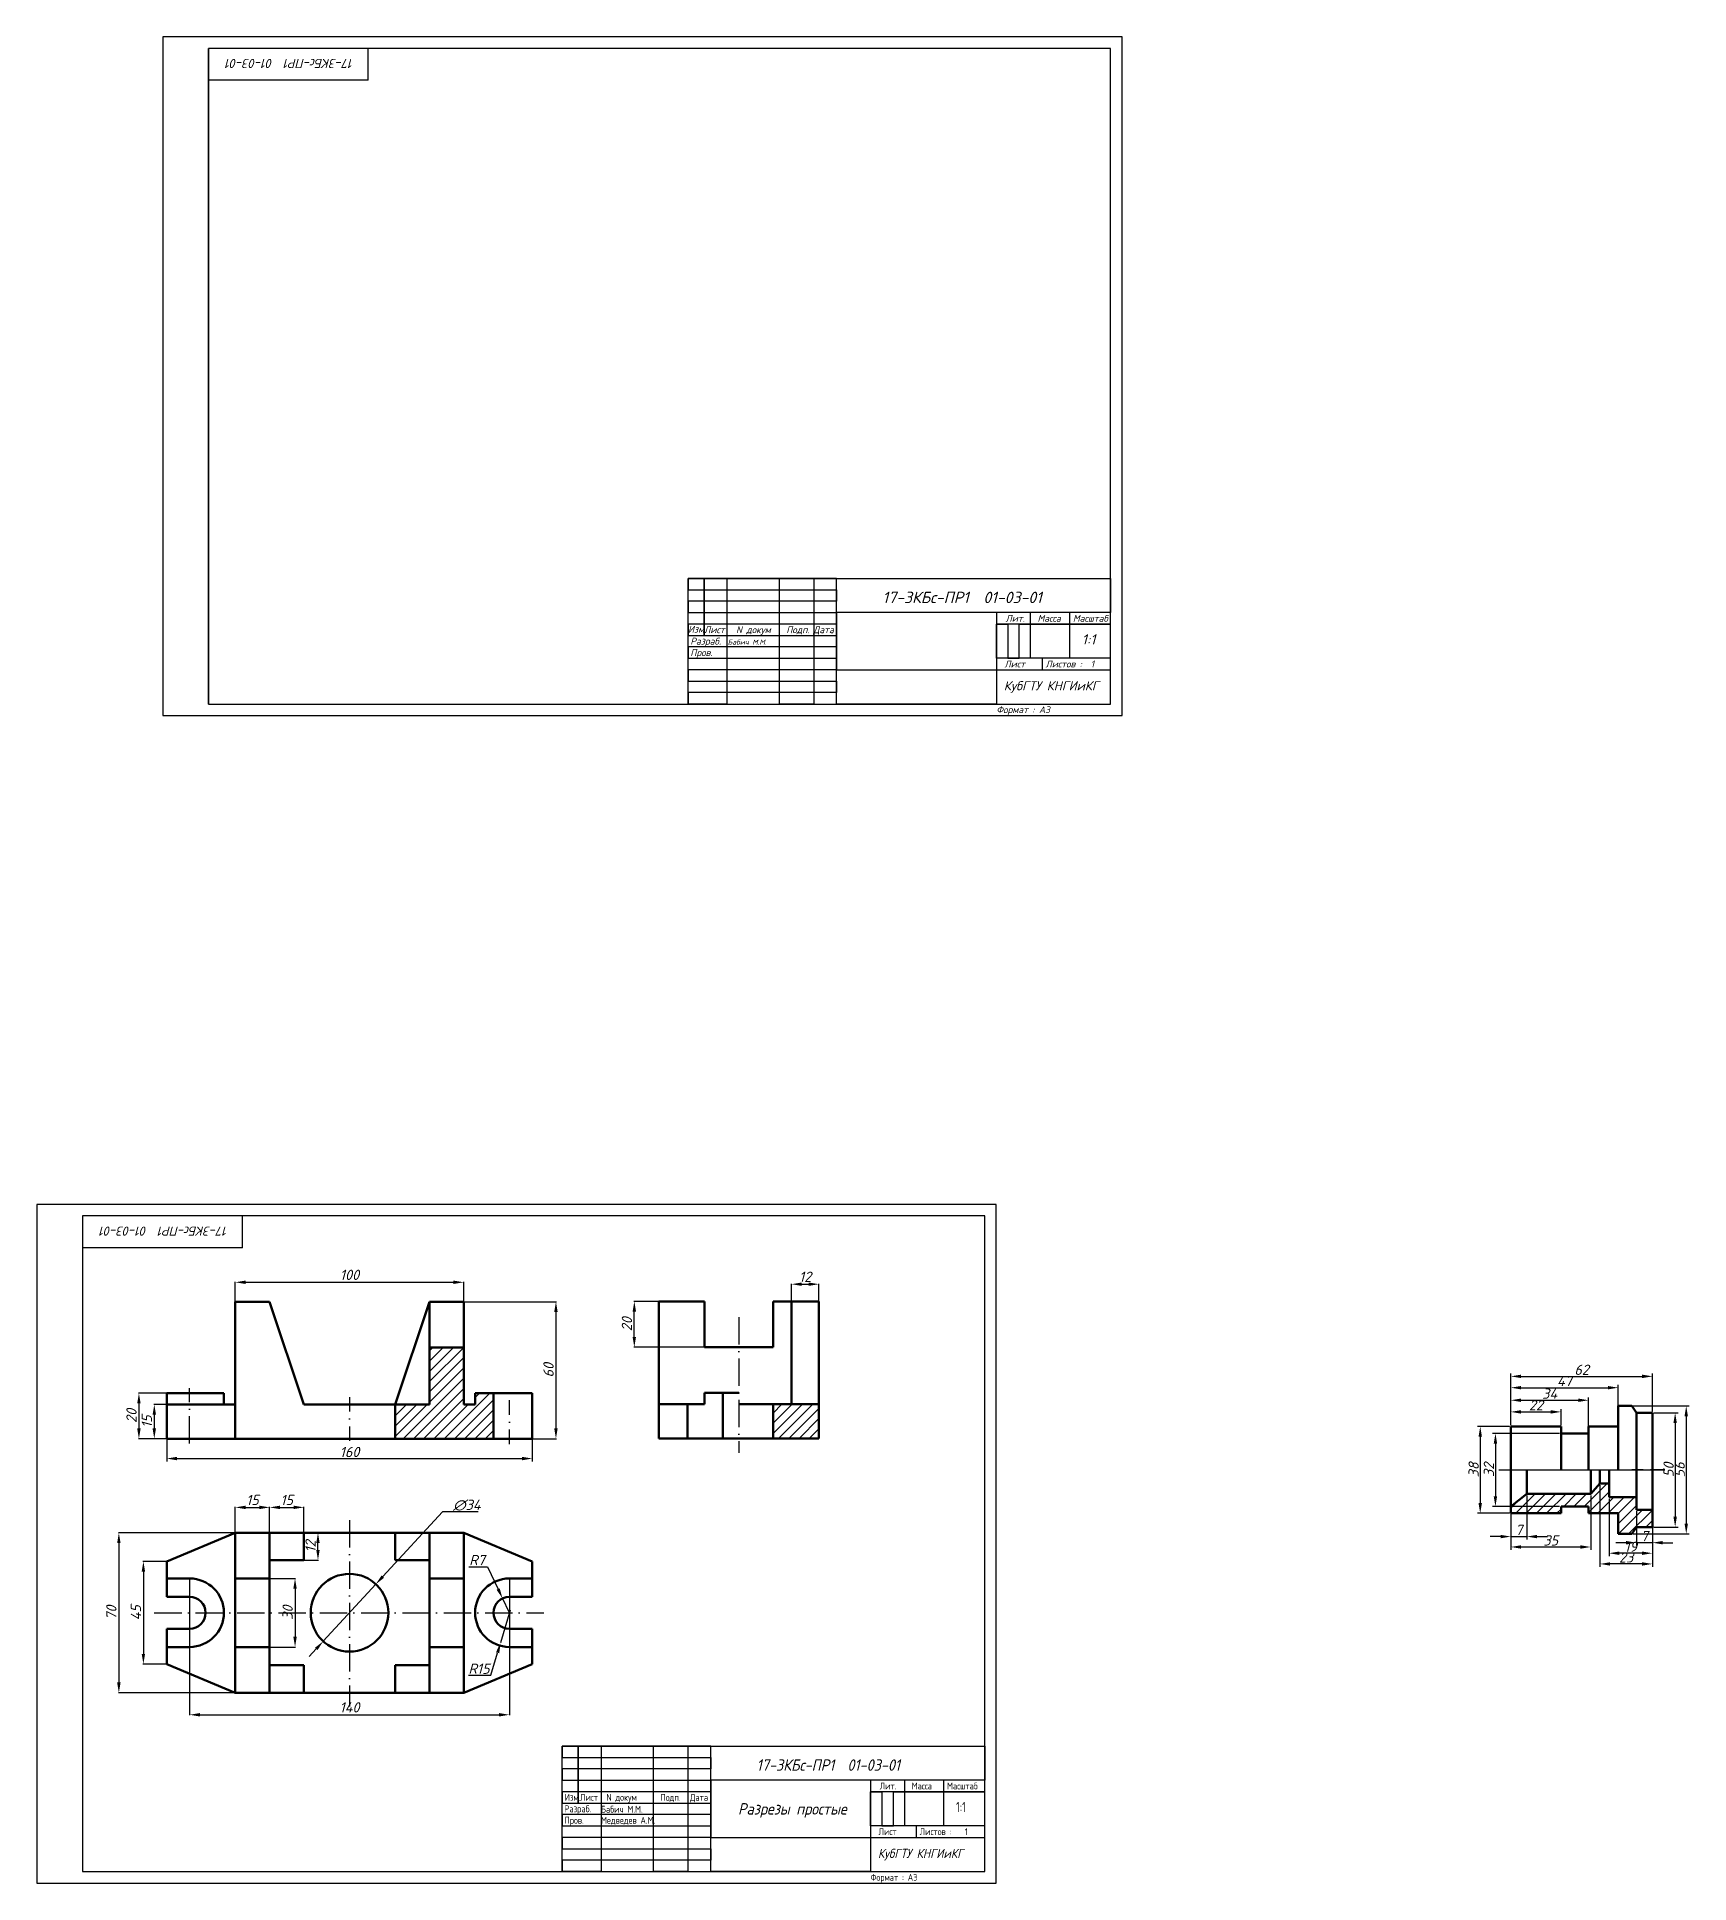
# Model space of a CAD drawing. Header units: millimetres. Extents: x 0 to 723, y 0 to 808.
import ezdxf

# ---------------------------------------------------------------- set-up
doc = ezdxf.new("R2010")
doc.units = ezdxf.units.MM
for name, pattern in [('ACAD_ISO10W100', [18, 12, -3, 0, -3]), ('штриховая2', [9.525, 6.35, -3.175]), ('штрихпунктирная2', [12.7, 6.35, -3.175, 0, -3.175])]:
    doc.linetypes.add(name, pattern=pattern)
doc.layers.add('FORM', color=5, linetype='Continuous')
doc.styles.add('ESKDUHP', font='simplex.shx', dxfattribs={"width": 0.7})
doc.styles.get("Standard").update_dxf_attribs({"font": 'isocpeui.ttf'})
doc.dimstyles.new('ISO-25', dxfattribs={"dimtxt": 4.5, "dimasz": 4.5, "dimexe": 1.25, "dimexo": 0.625, "dimtad": 1, "dimtoh": 1, "dimtxsty": 'Standard', "dimcen": 2.5, "dimadec": 0, "dimazin": 0, "dimtfac": 1, "dimtmove": 0, "dimatfit": 3, "dimfxl": 1, "dimarcsym": 0})
doc.dimstyles.get("Standard").update_dxf_attribs({"dimtxt": 4.5, "dimasz": 4.5, "dimexe": 0.18, "dimexo": 0.0625, "dimgap": 1, "dimtad": 1, "dimtoh": 1, "dimdec": 0, "dimzin": 0, "dimdsep": 46, "dimtxsty": 'Standard', "dimcen": 2.5, "dimadec": 0, "dimazin": 0, "dimtfac": 1, "dimtdec": 0, "dimtofl": 0, "dimtmove": 0, "dimatfit": 3, "dimfxl": 1, "dimtolj": 1, "dimtzin": 0, "dimarcsym": 0})

msp = doc.modelspace()

# ---------------------------------------------------------------- texts
for p in [(138.671, 798.479), (83.573, 287.379)]:
    msp.add_text('17-ЗКБс-ПР1  01-03-01', height=4, rotation=180).set_placement(p)
for s, height, p in [('17-ЗКБс-ПР1  01-03-01', 5, (370.227, 560.255)), ('Бабич М.М.', 2.2, (302.454, 542.085)), ('1:1', 4.5, (457.491, 542.141)), ('КубГТУ КНГИиКГ', 4, (423.351, 522.085))]:
    msp.add_text(s, height=height).set_placement(p)
at = {"color": 0}
for s, p in [('Изм.', (285.098, 547.295)), ('Лист', (292.098, 547.099)), ('N докум', (306.098, 547.099)), ('Подп.', (328.098, 547.099)), ('Дата', (339.886, 547.106)), ('Лит.', (424.098, 552.099)), ('Масса', (438.098, 552.099)), ('Масштаб', (453.598, 552.099)), ('Разраб.', (286.098, 542.099)), ('Пров.', (286.098, 537.099)), ('Лист', (423.598, 532.099)), ('Листов :', (441.598, 532.099)), ('1', (461.388, 532.099))]:
    msp.add_text(s, height=3, dxfattribs=at).set_placement(p)
at = {"color": 7, "true_color": 0xffffff}
msp.add_text('Формат : А3', height=3, dxfattribs=at).set_placement((420.098, 512.099))
at = {"width": 0.9}
for s, height, p in [('17-ЗКБс-ПР1  01-03-01', 5, (315.129, 49.156)), ('Разрезы простые', 5, (306.988, 29.976)), ('КубГТУ КНГИиКГ', 4, (368.253, 10.985))]:
    msp.add_text(s, height=height, dxfattribs=at).set_placement(p)
at = {"color": 0, "style": 'ESKDUHP', "width": 0.7}
for s, p in [('Лит.', (369, 41)), ('Масса', (383, 41)), ('Масштаб', (398.5, 41)), ('Разраб.', (231, 31)), ('Изм.', (231.054, 36)), ('Лист', (237.776, 36)), ('Бабич М.М.', (247, 30.822)), ('N докум', (249.348, 36.05)), ('Подп.', (273, 36)), ('Дата', (285.955, 36)), ('Пров.', (231, 26)), ('Медведев А.М.', (247, 25.991)), ('Лист', (368.5, 21)), ('Листов :', (386.5, 21)), ('1', (406.29, 21))]:
    msp.add_text(s, height=3, dxfattribs=at).set_placement(p)
at = {"style": 'ESKDUHP', "width": 0.7}
msp.add_text('1:1', height=4.5, dxfattribs=at).set_placement((402.393, 31.042))
at = {"color": 7, "true_color": 0xffffff, "style": 'ESKDUHP', "width": 0.7}
msp.add_text('Формат : А3', height=3, dxfattribs=at).set_placement((365, 1))

# ---------------------------------------------------------------- blocks, each defined once
blk = doc.blocks.new('*D8')
at = {"color": 0, "lineweight": -2, "transparency": 16777216}
for p, q in [((56.81, 140.83), (46.44, 140.83)), ((46.62, 136.33), (46.62, 100.33)), ((56.81, 95.83), (46.44, 95.83))]:
    blk.add_line(p, q, dxfattribs=at)
at = {"color": 0, "transparency": 16777216}
for points in [[(45.87, 136.33), (47.37, 136.33), (46.62, 140.83)], [(45.87, 100.33), (47.37, 100.33), (46.62, 95.83)]]:
    blk.add_solid(points, dxfattribs=at)
at = {"layer": 'DEFPOINTS', "color": 0, "transparency": 16777216}
for p in [(56.87, 140.83), (46.62, 95.83), (56.87, 95.83)]:
    blk.add_point(p, dxfattribs=at)
at = {"color": 0, "transparency": 16777216, "insert": (43.37, 118.33), "char_height": 4.5, "attachment_point": 5, "rotation": 90}
blk.add_mtext('\\A1;45', dxfattribs=at)
blk = doc.blocks.new('*D1')
at = {"color": 0, "lineweight": -2, "transparency": 16777216}
for p, q in [((57.57, 214.49), (44.48, 214.49)), ((44.66, 209.99), (44.66, 198.99)), ((57.84, 194.49), (44.48, 194.49))]:
    blk.add_line(p, q, dxfattribs=at)
at = {"color": 0, "transparency": 16777216}
for points in [[(43.91, 209.99), (45.41, 209.99), (44.66, 214.49)], [(43.91, 198.99), (45.41, 198.99), (44.66, 194.49)]]:
    blk.add_solid(points, dxfattribs=at)
at = {"layer": 'DEFPOINTS', "color": 0, "transparency": 16777216}
for p in [(57.63, 214.49), (44.66, 194.49), (57.9, 194.49)]:
    blk.add_point(p, dxfattribs=at)
at = {"color": 0, "transparency": 16777216, "insert": (41.41, 204.49), "char_height": 4.5, "attachment_point": 5, "rotation": 90}
blk.add_mtext('\\A1;20', dxfattribs=at)
blk = doc.blocks.new('*D2')
at = {"color": 0, "lineweight": -2, "transparency": 16777216}
for p, q in [((56.87, 195.1), (56.87, 184.57)), ((216.87, 195.61), (216.87, 184.57)), ((61.37, 185.82), (212.37, 185.82))]:
    blk.add_line(p, q, dxfattribs=at)
at = {"color": 0, "transparency": 16777216}
for points in [[(61.37, 186.57), (61.37, 185.07), (56.87, 185.82)], [(212.37, 186.57), (212.37, 185.07), (216.87, 185.82)]]:
    blk.add_solid(points, dxfattribs=at)
at = {"layer": 'DEFPOINTS', "color": 0, "transparency": 16777216}
for p in [(56.87, 195.72), (216.87, 196.23), (216.87, 185.82)]:
    blk.add_point(p, dxfattribs=at)
at = {"color": 0, "transparency": 16777216, "insert": (136.87, 188.69), "char_height": 4.5, "attachment_point": 5}
blk.add_mtext('160', dxfattribs=at)
blk = doc.blocks.new('*D3')
at = {"color": 0, "lineweight": -2, "transparency": 16777216}
for p, q in [((86.87, 209.56), (86.87, 263.17)), ((91.37, 262.99), (182.37, 262.99)), ((186.87, 209.56), (186.87, 263.17))]:
    blk.add_line(p, q, dxfattribs=at)
at = {"color": 0, "transparency": 16777216}
for points in [[(91.37, 263.74), (91.37, 262.24), (86.87, 262.99)], [(182.37, 263.74), (182.37, 262.24), (186.87, 262.99)]]:
    blk.add_solid(points, dxfattribs=at)
at = {"layer": 'DEFPOINTS', "color": 0, "transparency": 16777216}
for p in [(186.87, 262.99), (86.87, 209.49), (186.87, 209.49)]:
    blk.add_point(p, dxfattribs=at)
at = {"color": 0, "transparency": 16777216, "insert": (136.87, 266.24), "char_height": 4.5, "attachment_point": 5}
blk.add_mtext('\\A1;100', dxfattribs=at)
blk = doc.blocks.new('*D4')
at = {"color": 0, "lineweight": -2, "transparency": 16777216}
for p, q in [((57.84, 209.49), (51.21, 209.49)), ((51.39, 204.99), (51.39, 198.99)), ((57.84, 194.49), (51.21, 194.49))]:
    blk.add_line(p, q, dxfattribs=at)
at = {"color": 0, "transparency": 16777216}
for points in [[(50.64, 204.99), (52.14, 204.99), (51.39, 209.49)], [(50.64, 198.99), (52.14, 198.99), (51.39, 194.49)]]:
    blk.add_solid(points, dxfattribs=at)
at = {"layer": 'DEFPOINTS', "color": 0, "transparency": 16777216}
for p in [(57.9, 209.49), (51.39, 194.49), (57.9, 194.49)]:
    blk.add_point(p, dxfattribs=at)
at = {"color": 0, "transparency": 16777216, "insert": (48.14, 201.99), "char_height": 4.5, "attachment_point": 5, "rotation": 90}
blk.add_mtext('\\A1;15', dxfattribs=at)
blk = doc.blocks.new('*D5')
at = {"color": 0, "lineweight": -2, "transparency": 16777216}
for p, q in [((171.94, 254.49), (227.43, 254.49)), ((227.25, 249.99), (227.25, 198.99)), ((215.37, 194.49), (227.43, 194.49))]:
    blk.add_line(p, q, dxfattribs=at)
at = {"color": 0, "transparency": 16777216}
for points in [[(226.5, 249.99), (228, 249.99), (227.25, 254.49)], [(226.5, 198.99), (228, 198.99), (227.25, 194.49)]]:
    blk.add_solid(points, dxfattribs=at)
at = {"layer": 'DEFPOINTS', "color": 0, "transparency": 16777216}
for p in [(171.87, 254.49), (215.31, 194.49), (227.25, 194.49)]:
    blk.add_point(p, dxfattribs=at)
at = {"color": 0, "transparency": 16777216, "insert": (224, 224.49), "char_height": 4.5, "attachment_point": 5, "rotation": 90}
blk.add_mtext('\\A1;60', dxfattribs=at)
blk = doc.blocks.new('*D9')
at = {"color": 0, "lineweight": -2, "transparency": 16777216}
for p, q in [((86.81, 153.33), (35.7, 153.33)), ((35.88, 148.83), (35.88, 87.83)), ((86.81, 83.33), (35.7, 83.33))]:
    blk.add_line(p, q, dxfattribs=at)
at = {"color": 0, "transparency": 16777216}
for points in [[(35.13, 148.83), (36.63, 148.83), (35.88, 153.33)], [(35.13, 87.83), (36.63, 87.83), (35.88, 83.33)]]:
    blk.add_solid(points, dxfattribs=at)
at = {"layer": 'DEFPOINTS', "color": 0, "transparency": 16777216}
for p in [(86.87, 153.33), (35.88, 83.33), (86.87, 83.33)]:
    blk.add_point(p, dxfattribs=at)
at = {"color": 0, "transparency": 16777216, "insert": (32.6, 118.33), "char_height": 4.5, "attachment_point": 5, "rotation": 90}
blk.add_mtext('\\A1;70', dxfattribs=at)
blk = doc.blocks.new('*D10')
at = {"color": 0, "lineweight": -2, "transparency": 16777216}
for p, q in [((101.87, 153.39), (101.87, 164.63)), ((106.37, 164.45), (112.37, 164.45)), ((116.87, 153.39), (116.87, 164.63))]:
    blk.add_line(p, q, dxfattribs=at)
at = {"color": 0, "transparency": 16777216}
for points in [[(106.37, 165.2), (106.37, 163.7), (101.87, 164.45)], [(112.37, 165.2), (112.37, 163.7), (116.87, 164.45)]]:
    blk.add_solid(points, dxfattribs=at)
at = {"layer": 'DEFPOINTS', "color": 0, "transparency": 16777216}
for p in [(116.87, 164.45), (101.87, 153.33), (116.87, 153.33)]:
    blk.add_point(p, dxfattribs=at)
at = {"color": 0, "transparency": 16777216, "insert": (109.37, 167.7), "char_height": 4.5, "attachment_point": 5}
blk.add_mtext('\\A1;15', dxfattribs=at)
blk = doc.blocks.new('*D6')
at = {"color": 0, "lineweight": -2, "transparency": 16777216}
for p, q in [((86.87, 153.39), (86.87, 164.63)), ((91.37, 164.45), (97.37, 164.45)), ((101.87, 153.39), (101.87, 164.63))]:
    blk.add_line(p, q, dxfattribs=at)
at = {"color": 0, "transparency": 16777216}
for points in [[(91.37, 165.2), (91.37, 163.7), (86.87, 164.45)], [(97.37, 165.2), (97.37, 163.7), (101.87, 164.45)]]:
    blk.add_solid(points, dxfattribs=at)
at = {"layer": 'DEFPOINTS', "color": 0, "transparency": 16777216}
for p in [(101.87, 164.45), (86.87, 153.33), (101.87, 153.33)]:
    blk.add_point(p, dxfattribs=at)
at = {"color": 0, "transparency": 16777216, "insert": (94.37, 167.7), "char_height": 4.5, "attachment_point": 5}
blk.add_mtext('\\A1;15', dxfattribs=at)
blk = doc.blocks.new('*D11')
at = {"color": 0, "lineweight": -2, "transparency": 16777216}
for p, q in [((116.94, 153.33), (123.24, 153.33)), ((123.06, 145.83), (123.06, 148.83)), ((116.94, 141.33), (123.24, 141.33))]:
    blk.add_line(p, q, dxfattribs=at)
at = {"color": 0, "transparency": 16777216}
for points in [[(122.31, 148.83), (123.81, 148.83), (123.06, 153.33)], [(122.31, 145.83), (123.81, 145.83), (123.06, 141.33)]]:
    blk.add_solid(points, dxfattribs=at)
at = {"layer": 'DEFPOINTS', "color": 0, "transparency": 16777216}
for p in [(116.87, 153.33), (123.06, 153.33), (116.87, 141.33)]:
    blk.add_point(p, dxfattribs=at)
at = {"color": 0, "transparency": 16777216, "insert": (119.81, 147.33), "char_height": 4.5, "attachment_point": 5, "rotation": 90}
blk.add_mtext('\\A1;12', dxfattribs=at)
blk = doc.blocks.new('*D12')
at = {"color": 0, "lineweight": -2, "transparency": 16777216}
for p, q in [((189.15, 138.48), (197.28, 138.48)), ((197.28, 138.48), (201.93, 128.71)), ((206.87, 118.33), (203.86, 124.65))]:
    blk.add_line(p, q, dxfattribs=at)
at = {"color": 0, "transparency": 16777216}
blk.add_solid([(202.61, 129.03), (201.25, 128.39), (203.86, 124.65)], dxfattribs=at)
at = {"layer": 'DEFPOINTS', "color": 0, "transparency": 16777216}
for p in [(203.86, 124.65), (206.87, 118.33)]:
    blk.add_point(p, dxfattribs=at)
at = {"color": 0, "transparency": 16777216, "insert": (192.72, 141.38), "char_height": 4.5, "attachment_point": 5}
blk.add_mtext('R7', dxfattribs=at)
blk = doc.blocks.new('*D7')
at = {"color": 0, "lineweight": -2, "transparency": 16777216}
for p, q in [((207.23, 119.52), (202.99, 105.13)), ((198.81, 90.96), (201.71, 100.82)), ((188.96, 90.96), (198.81, 90.96))]:
    blk.add_line(p, q, dxfattribs=at)
at = {"color": 0, "transparency": 16777216}
blk.add_solid([(201, 101.03), (202.43, 100.61), (202.99, 105.13)], dxfattribs=at)
at = {"layer": 'DEFPOINTS', "color": 0, "transparency": 16777216}
for p in [(207.23, 119.52), (202.99, 105.13)]:
    blk.add_point(p, dxfattribs=at)
at = {"color": 0, "transparency": 16777216, "insert": (193.57, 93.84), "char_height": 4.5, "attachment_point": 5}
blk.add_mtext('R15', dxfattribs=at)
blk = doc.blocks.new('*D13')
at = {"color": 0, "lineweight": -2, "transparency": 16777216}
for p, q in [((177.61, 162.54), (151.44, 134.14)), ((193.2, 162.54), (177.61, 162.54)), ((125.35, 105.82), (148.39, 130.83)), ((122.31, 102.51), (119.26, 99.2))]:
    blk.add_line(p, q, dxfattribs=at)
at = {"color": 0, "transparency": 16777216}
for points in [[(150.89, 134.65), (151.99, 133.63), (148.39, 130.83)], [(121.75, 103.02), (122.86, 102.01), (125.35, 105.82)]]:
    blk.add_solid(points, dxfattribs=at)
at = {"layer": 'DEFPOINTS', "color": 0, "transparency": 16777216}
for p in [(148.39, 130.83), (125.35, 105.82)]:
    blk.add_point(p, dxfattribs=at)
at = {"color": 0, "transparency": 16777216, "insert": (188.26, 165.42), "char_height": 4.5, "attachment_point": 5}
blk.add_mtext('∅34', dxfattribs=at)
blk = doc.blocks.new('*D14')
at = {"color": 0, "lineweight": -2, "transparency": 16777216}
for p, q in [((66.87, 133.26), (66.87, 73.49)), ((206.87, 133.26), (206.87, 73.49)), ((71.37, 73.67), (202.37, 73.67))]:
    blk.add_line(p, q, dxfattribs=at)
at = {"color": 0, "transparency": 16777216}
for points in [[(71.37, 74.42), (71.37, 72.92), (66.87, 73.67)], [(202.37, 74.42), (202.37, 72.92), (206.87, 73.67)]]:
    blk.add_solid(points, dxfattribs=at)
at = {"layer": 'DEFPOINTS', "color": 0, "transparency": 16777216}
for p in [(66.87, 133.33), (206.87, 133.33), (206.87, 73.67)]:
    blk.add_point(p, dxfattribs=at)
at = {"color": 0, "transparency": 16777216, "insert": (136.87, 76.92), "char_height": 4.5, "attachment_point": 5}
blk.add_mtext('\\A1;140', dxfattribs=at)
blk = doc.blocks.new('*D15')
at = {"color": 0, "lineweight": -2, "transparency": 16777216}
for p, q in [((101.94, 133.33), (113.2, 133.33)), ((113.02, 128.83), (113.02, 107.83)), ((101.94, 103.33), (113.2, 103.33))]:
    blk.add_line(p, q, dxfattribs=at)
at = {"color": 0, "transparency": 16777216}
for points in [[(112.27, 128.83), (113.77, 128.83), (113.02, 133.33)], [(112.27, 107.83), (113.77, 107.83), (113.02, 103.33)]]:
    blk.add_solid(points, dxfattribs=at)
at = {"layer": 'DEFPOINTS', "color": 0, "transparency": 16777216}
for p in [(101.87, 133.33), (101.87, 103.33), (113.02, 103.33)]:
    blk.add_point(p, dxfattribs=at)
at = {"color": 0, "transparency": 16777216, "insert": (109.77, 118.33), "char_height": 4.5, "attachment_point": 5, "rotation": 90}
blk.add_mtext('\\A1;30', dxfattribs=at)
blk = doc.blocks.new('*D16')
at = {"color": 0, "lineweight": -2, "transparency": 16777216}
for p, q in [((330.36, 254.66), (330.36, 262.32)), ((334.86, 262.14), (337.86, 262.14)), ((342.36, 254.66), (342.36, 262.32))]:
    blk.add_line(p, q, dxfattribs=at)
at = {"color": 0, "transparency": 16777216}
for points in [[(334.86, 262.89), (334.86, 261.39), (330.36, 262.14)], [(337.86, 262.89), (337.86, 261.39), (342.36, 262.14)]]:
    blk.add_solid(points, dxfattribs=at)
at = {"layer": 'DEFPOINTS', "color": 0, "transparency": 16777216}
for p in [(342.36, 262.14), (330.36, 254.6), (342.36, 254.6)]:
    blk.add_point(p, dxfattribs=at)
at = {"color": 0, "transparency": 16777216, "insert": (336.36, 265.39), "char_height": 4.5, "attachment_point": 5}
blk.add_mtext('\\A1;12', dxfattribs=at)
blk = doc.blocks.new('*D17')
at = {"color": 0, "lineweight": -2, "transparency": 16777216}
for p, q in [((292.3, 254.6), (261.39, 254.6)), ((261.57, 239.1), (261.57, 250.1)), ((292.3, 234.6), (261.39, 234.6))]:
    blk.add_line(p, q, dxfattribs=at)
at = {"color": 0, "transparency": 16777216}
for points in [[(260.82, 250.1), (262.32, 250.1), (261.57, 254.6)], [(260.82, 239.1), (262.32, 239.1), (261.57, 234.6)]]:
    blk.add_solid(points, dxfattribs=at)
at = {"layer": 'DEFPOINTS', "color": 0, "transparency": 16777216}
for p in [(261.57, 254.6), (292.36, 254.6), (292.36, 234.6)]:
    blk.add_point(p, dxfattribs=at)
at = {"color": 0, "transparency": 16777216, "insert": (258.32, 244.6), "char_height": 4.5, "attachment_point": 5, "rotation": 90}
blk.add_mtext('\\A1;20', dxfattribs=at)
blk = doc.blocks.new('*D18')
at = {"color": 0, "lineweight": -2, "transparency": 16777216}
for p, q in [((645.33, 200.47), (645.33, 207.5)), ((649.83, 206.25), (662.83, 206.25)), ((667.33, 200.47), (667.33, 207.5))]:
    blk.add_line(p, q, dxfattribs=at)
at = {"color": 0, "transparency": 16777216}
for points in [[(649.83, 207), (649.83, 205.5), (645.33, 206.25)], [(662.83, 207), (662.83, 205.5), (667.33, 206.25)]]:
    blk.add_solid(points, dxfattribs=at)
at = {"layer": 'DEFPOINTS', "color": 0, "transparency": 16777216}
for p in [(667.33, 206.25), (645.33, 199.85), (667.33, 199.85)]:
    blk.add_point(p, dxfattribs=at)
at = {"color": 0, "transparency": 16777216, "insert": (656.33, 209.13), "char_height": 4.5, "attachment_point": 5}
blk.add_mtext('22', dxfattribs=at)
blk = doc.blocks.new('*D19')
at = {"color": 0, "lineweight": -2, "transparency": 16777216}
for p, q in [((645.33, 200.47), (645.33, 212.6)), ((649.83, 211.35), (674.83, 211.35)), ((679.33, 197.47), (679.33, 212.6))]:
    blk.add_line(p, q, dxfattribs=at)
at = {"color": 0, "transparency": 16777216}
for points in [[(649.83, 212.1), (649.83, 210.6), (645.33, 211.35)], [(674.83, 212.1), (674.83, 210.6), (679.33, 211.35)]]:
    blk.add_solid(points, dxfattribs=at)
at = {"layer": 'DEFPOINTS', "color": 0, "transparency": 16777216}
for p in [(679.33, 211.35), (645.33, 199.85), (679.33, 196.85)]:
    blk.add_point(p, dxfattribs=at)
at = {"color": 0, "transparency": 16777216, "insert": (662.33, 214.22), "char_height": 4.5, "attachment_point": 5}
blk.add_mtext('34', dxfattribs=at)
blk = doc.blocks.new('*D20')
at = {"color": 0, "lineweight": -2, "transparency": 16777216}
for p, q in [((645.33, 200.47), (645.33, 218.09)), ((649.83, 216.84), (687.83, 216.84)), ((692.33, 200.47), (692.33, 218.09))]:
    blk.add_line(p, q, dxfattribs=at)
at = {"color": 0, "transparency": 16777216}
for points in [[(649.83, 217.59), (649.83, 216.09), (645.33, 216.84)], [(687.83, 217.59), (687.83, 216.09), (692.33, 216.84)]]:
    blk.add_solid(points, dxfattribs=at)
at = {"layer": 'DEFPOINTS', "color": 0, "transparency": 16777216}
for p in [(692.33, 216.84), (645.33, 199.85), (692.33, 199.85)]:
    blk.add_point(p, dxfattribs=at)
at = {"color": 0, "transparency": 16777216, "insert": (668.83, 219.75), "char_height": 4.5, "attachment_point": 5}
blk.add_mtext('47', dxfattribs=at)
blk = doc.blocks.new('*D21')
at = {"color": 0, "lineweight": -2, "transparency": 16777216}
for p, q in [((645.33, 200.47), (645.33, 223.05)), ((649.83, 221.8), (702.83, 221.8)), ((707.33, 206.47), (707.33, 223.05))]:
    blk.add_line(p, q, dxfattribs=at)
at = {"color": 0, "transparency": 16777216}
for points in [[(649.83, 222.55), (649.83, 221.05), (645.33, 221.8)], [(702.83, 222.55), (702.83, 221.05), (707.33, 221.8)]]:
    blk.add_solid(points, dxfattribs=at)
at = {"layer": 'DEFPOINTS', "color": 0, "transparency": 16777216}
for p in [(707.33, 221.8), (707.33, 205.85), (645.33, 199.85)]:
    blk.add_point(p, dxfattribs=at)
at = {"color": 0, "transparency": 16777216, "insert": (676.33, 224.68), "char_height": 4.5, "attachment_point": 5}
blk.add_mtext('62', dxfattribs=at)
blk = doc.blocks.new('*D22')
at = {"color": 0, "lineweight": -2, "transparency": 16777216}
for p, q in [((644.7, 199.85), (630.69, 199.85)), ((631.94, 195.35), (631.94, 166.35)), ((644.7, 161.85), (630.69, 161.85))]:
    blk.add_line(p, q, dxfattribs=at)
at = {"color": 0, "transparency": 16777216}
for points in [[(631.19, 195.35), (632.69, 195.35), (631.94, 199.85)], [(631.19, 166.35), (632.69, 166.35), (631.94, 161.85)]]:
    blk.add_solid(points, dxfattribs=at)
at = {"layer": 'DEFPOINTS', "color": 0, "transparency": 16777216}
for p in [(645.33, 199.85), (631.94, 161.85), (645.33, 161.85)]:
    blk.add_point(p, dxfattribs=at)
at = {"color": 0, "transparency": 16777216, "insert": (629.07, 180.85), "char_height": 4.5, "attachment_point": 5, "rotation": 90}
blk.add_mtext('38', dxfattribs=at)
blk = doc.blocks.new('*D23')
at = {"color": 0, "lineweight": -2, "transparency": 16777216}
for p, q in [((666.7, 196.85), (637.35, 196.85)), ((638.6, 192.35), (638.6, 169.35)), ((666.7, 164.85), (637.35, 164.85))]:
    blk.add_line(p, q, dxfattribs=at)
at = {"color": 0, "transparency": 16777216}
for points in [[(637.85, 192.35), (639.35, 192.35), (638.6, 196.85)], [(637.85, 169.35), (639.35, 169.35), (638.6, 164.85)]]:
    blk.add_solid(points, dxfattribs=at)
at = {"layer": 'DEFPOINTS', "color": 0, "transparency": 16777216}
for p in [(667.33, 196.85), (638.6, 164.85), (667.33, 164.85)]:
    blk.add_point(p, dxfattribs=at)
at = {"color": 0, "transparency": 16777216, "insert": (635.73, 180.85), "char_height": 4.5, "attachment_point": 5, "rotation": 90}
blk.add_mtext('32', dxfattribs=at)
blk = doc.blocks.new('*D24')
at = {"color": 0, "lineweight": -2, "transparency": 16777216}
for p, q in [((652.33, 169.72), (652.33, 150.42)), ((645.33, 164.22), (645.33, 150.42)), ((640.83, 151.67), (636.33, 151.67)), ((645.33, 151.67), (652.33, 151.67)), ((656.83, 151.67), (661.33, 151.67))]:
    blk.add_line(p, q, dxfattribs=at)
at = {"color": 0, "transparency": 16777216}
for points in [[(640.83, 152.42), (640.83, 150.92), (645.33, 151.67)], [(656.83, 152.42), (656.83, 150.92), (652.33, 151.67)]]:
    blk.add_solid(points, dxfattribs=at)
at = {"layer": 'DEFPOINTS', "color": 0, "transparency": 16777216}
for p in [(652.33, 170.35), (645.33, 164.85), (652.33, 151.67)]:
    blk.add_point(p, dxfattribs=at)
at = {"color": 0, "transparency": 16777216, "insert": (648.83, 154.57), "char_height": 4.5, "attachment_point": 5}
blk.add_mtext('7', dxfattribs=at)
blk = doc.blocks.new('*D25')
at = {"color": 0, "lineweight": -2, "transparency": 16777216}
for p, q in [((680.33, 169.72), (680.33, 145.86)), ((645.33, 161.22), (645.33, 145.86)), ((649.83, 147.11), (675.83, 147.11))]:
    blk.add_line(p, q, dxfattribs=at)
at = {"color": 0, "transparency": 16777216}
for points in [[(649.83, 147.86), (649.83, 146.36), (645.33, 147.11)], [(675.83, 147.86), (675.83, 146.36), (680.33, 147.11)]]:
    blk.add_solid(points, dxfattribs=at)
at = {"layer": 'DEFPOINTS', "color": 0, "transparency": 16777216}
for p in [(680.33, 170.35), (645.33, 161.85), (680.33, 147.11)]:
    blk.add_point(p, dxfattribs=at)
at = {"color": 0, "transparency": 16777216, "insert": (662.83, 149.99), "char_height": 4.5, "attachment_point": 5}
blk.add_mtext('35', dxfattribs=at)
blk = doc.blocks.new('*D26')
at = {"color": 0, "lineweight": -2, "transparency": 16777216}
for p, q in [((700.33, 162.72), (700.33, 147.74)), ((707.33, 162.72), (707.33, 147.74)), ((695.83, 148.99), (691.33, 148.99)), ((707.33, 148.99), (700.33, 148.99)), ((711.83, 148.99), (716.33, 148.99))]:
    blk.add_line(p, q, dxfattribs=at)
at = {"color": 0, "transparency": 16777216}
for points in [[(695.83, 149.74), (695.83, 148.24), (700.33, 148.99)], [(711.83, 149.74), (711.83, 148.24), (707.33, 148.99)]]:
    blk.add_solid(points, dxfattribs=at)
at = {"layer": 'DEFPOINTS', "color": 0, "transparency": 16777216}
for p in [(700.33, 163.35), (707.33, 163.35), (700.33, 148.99)]:
    blk.add_point(p, dxfattribs=at)
at = {"color": 0, "transparency": 16777216, "insert": (703.83, 151.89), "char_height": 4.5, "attachment_point": 5}
blk.add_mtext('7', dxfattribs=at)
blk = doc.blocks.new('*D27')
at = {"color": 0, "lineweight": -2, "transparency": 16777216}
for p, q in [((688.33, 168.22), (688.33, 143.14)), ((707.33, 162.72), (707.33, 143.14)), ((702.83, 144.39), (692.83, 144.39))]:
    blk.add_line(p, q, dxfattribs=at)
at = {"color": 0, "transparency": 16777216}
for points in [[(692.83, 145.14), (692.83, 143.64), (688.33, 144.39)], [(702.83, 145.14), (702.83, 143.64), (707.33, 144.39)]]:
    blk.add_solid(points, dxfattribs=at)
at = {"layer": 'DEFPOINTS', "color": 0, "transparency": 16777216}
for p in [(688.33, 168.85), (707.33, 163.35), (688.33, 144.39)]:
    blk.add_point(p, dxfattribs=at)
at = {"color": 0, "transparency": 16777216, "insert": (697.83, 147.26), "char_height": 4.5, "attachment_point": 5}
blk.add_mtext('19', dxfattribs=at)
blk = doc.blocks.new('*D28')
at = {"color": 0, "lineweight": -2, "transparency": 16777216}
for p, q in [((684.33, 174.22), (684.33, 138.44)), ((707.33, 162.72), (707.33, 138.44)), ((702.83, 139.69), (688.83, 139.69))]:
    blk.add_line(p, q, dxfattribs=at)
at = {"color": 0, "transparency": 16777216}
for points in [[(688.83, 140.44), (688.83, 138.94), (684.33, 139.69)], [(702.83, 140.44), (702.83, 138.94), (707.33, 139.69)]]:
    blk.add_solid(points, dxfattribs=at)
at = {"layer": 'DEFPOINTS', "color": 0, "transparency": 16777216}
for p in [(684.33, 174.85), (707.33, 163.35), (684.33, 139.69)]:
    blk.add_point(p, dxfattribs=at)
at = {"color": 0, "transparency": 16777216, "insert": (695.83, 142.57), "char_height": 4.5, "attachment_point": 5}
blk.add_mtext('23', dxfattribs=at)
blk = doc.blocks.new('*D29')
at = {"color": 0, "lineweight": -2, "transparency": 16777216}
for p, q in [((698.95, 208.85), (723.39, 208.85)), ((722.14, 204.35), (722.14, 157.35)), ((698.95, 152.85), (723.39, 152.85))]:
    blk.add_line(p, q, dxfattribs=at)
at = {"color": 0, "transparency": 16777216}
for points in [[(721.39, 204.35), (722.89, 204.35), (722.14, 208.85)], [(721.39, 157.35), (722.89, 157.35), (722.14, 152.85)]]:
    blk.add_solid(points, dxfattribs=at)
at = {"layer": 'DEFPOINTS', "color": 0, "transparency": 16777216}
for p in [(698.33, 208.85), (698.33, 152.85), (722.14, 152.85)]:
    blk.add_point(p, dxfattribs=at)
at = {"color": 0, "transparency": 16777216, "insert": (719.26, 180.85), "char_height": 4.5, "attachment_point": 5, "rotation": 90}
blk.add_mtext('56', dxfattribs=at)
blk = doc.blocks.new('*D30')
at = {"color": 0, "lineweight": -2, "transparency": 16777216}
for p, q in [((707.95, 205.85), (718.54, 205.85)), ((717.29, 201.35), (717.29, 160.35)), ((707.95, 155.85), (718.54, 155.85))]:
    blk.add_line(p, q, dxfattribs=at)
at = {"color": 0, "transparency": 16777216}
for points in [[(716.54, 201.35), (718.04, 201.35), (717.29, 205.85)], [(716.54, 160.35), (718.04, 160.35), (717.29, 155.85)]]:
    blk.add_solid(points, dxfattribs=at)
at = {"layer": 'DEFPOINTS', "color": 0, "transparency": 16777216}
for p in [(707.33, 205.85), (707.33, 155.85), (717.29, 155.85)]:
    blk.add_point(p, dxfattribs=at)
at = {"color": 0, "transparency": 16777216, "insert": (714.42, 180.85), "char_height": 4.5, "attachment_point": 5, "rotation": 90}
blk.add_mtext('50', dxfattribs=at)

# ---------------------------------------------------------------- dimensions: what is measured, and where the dimension line sits
for base, p1, p2, picture, middle in [((186.873, 262.99), (86.873, 209.494), (186.873, 209.494), '*D3', (136.873, 262.99)), ((206.873, 73.671), (66.873, 133.325), (206.873, 133.325), '*D14', (136.873, 73.671))]:
    dim = msp.add_linear_dim(base=base, p1=p1, p2=p2, dimstyle='Standard')
    dim.commit()
    dim.dimension.update_dxf_attribs({"geometry": picture, "text_midpoint": middle, "dimtype": 160})
for base, p1, p2, picture, middle in [((342.36, 262.136), (330.36, 254.6), (342.36, 254.6), '*D16', (336.36, 265.386)), ((101.873, 164.454), (86.873, 153.325), (101.873, 153.325), '*D6', (94.373, 167.704)), ((116.873, 164.454), (101.873, 153.325), (116.873, 153.325), '*D10', (109.373, 167.704))]:
    dim = msp.add_linear_dim(base=base, p1=p1, p2=p2, dimstyle='Standard')
    dim.commit()
    dim.dimension.update_dxf_attribs({"geometry": picture, "text_midpoint": middle})
for base, p1, p2, picture, middle in [((227.248, 194.494), (171.873, 254.494), (215.31, 194.494), '*D5', (227.248, 224.494)), ((44.658, 194.494), (57.633, 214.494), (57.904, 194.494), '*D1', (44.658, 204.494)), ((35.877, 83.325), (86.873, 153.325), (86.873, 83.325), '*D9', (35.877, 118.325)), ((46.617, 95.825), (56.873, 140.825), (56.873, 95.825), '*D8', (46.617, 118.325))]:
    dim = msp.add_linear_dim(base=base, p1=p1, p2=p2, angle=90, dimstyle='Standard')
    dim.commit()
    dim.dimension.update_dxf_attribs({"geometry": picture, "text_midpoint": middle, "dimtype": 160})
for base, p1, p2, picture, middle in [((261.573, 254.6), (292.36, 234.6), (292.36, 254.6), '*D17', (258.323, 244.6)), ((51.391, 194.494), (57.904, 209.494), (57.904, 194.494), '*D4', (48.141, 201.994)), ((123.06, 153.325), (116.873, 141.325), (116.873, 153.325), '*D11', (119.81, 147.325)), ((113.022, 103.325), (101.873, 133.325), (101.873, 103.325), '*D15', (109.772, 118.325))]:
    dim = msp.add_linear_dim(base=base, p1=p1, p2=p2, angle=90, dimstyle='Standard')
    dim.commit()
    dim.dimension.update_dxf_attribs({"geometry": picture, "text_midpoint": middle})
for base, p1, p2, picture, middle in [((707.328, 221.805), (645.328, 199.848), (707.328, 205.848), '*D21', (676.328, 224.68)), ((692.328, 216.844), (645.328, 199.848), (692.328, 199.848), '*D20', (668.828, 219.748)), ((679.328, 211.347), (645.328, 199.848), (679.328, 196.848), '*D19', (662.328, 214.222)), ((667.328, 206.253), (645.328, 199.848), (667.328, 199.848), '*D18', (656.328, 209.128)), ((652.328, 151.67), (645.328, 164.848), (652.328, 170.348), '*D24', (648.828, 154.574)), ((680.328, 147.111), (645.328, 161.848), (680.328, 170.348), '*D25', (662.828, 149.986)), ((684.328, 139.693), (707.328, 163.348), (684.328, 174.848), '*D28', (695.828, 142.568)), ((688.328, 144.386), (707.328, 163.348), (688.328, 168.848), '*D27', (697.828, 147.261)), ((700.328, 148.988), (707.328, 163.348), (700.328, 163.348), '*D26', (703.828, 151.892))]:
    dim = msp.add_linear_dim(base=base, p1=p1, p2=p2, dimstyle='ISO-25', override={"dimtxsty": 'Standard'})
    dim.commit()
    dim.dimension.update_dxf_attribs({"geometry": picture, "text_midpoint": middle})
for base, p1, p2, picture, middle in [((722.138, 152.848), (698.328, 208.848), (698.328, 152.848), '*D29', (719.263, 180.848)), ((717.292, 155.848), (707.328, 205.848), (707.328, 155.848), '*D30', (714.417, 180.848)), ((631.94, 161.848), (645.328, 199.848), (645.328, 161.848), '*D22', (629.065, 180.848)), ((638.603, 164.848), (667.328, 196.848), (667.328, 164.848), '*D23', (635.728, 180.848))]:
    dim = msp.add_linear_dim(base=base, p1=p1, p2=p2, angle=90, dimstyle='ISO-25', override={"dimtxsty": 'Standard'})
    dim.commit()
    dim.dimension.update_dxf_attribs({"geometry": picture, "text_midpoint": middle})
dim = msp.add_linear_dim(base=(216.873, 185.815), p1=(56.873, 195.722), p2=(216.873, 196.231), dimstyle='ISO-25', override={"dimtxsty": 'Standard'})
dim.commit()
dim.dimension.update_dxf_attribs({"geometry": '*D2', "text_midpoint": (136.873, 185.815), "dimtype": 160})
dim = msp.add_diameter_dim_2p(p1=(125.354, 105.823), p2=(148.393, 130.827), dimstyle='ISO-25')
dim.commit()
dim.dimension.update_dxf_attribs({"geometry": '*D13', "text_midpoint": (188.259, 162.541), "dimtype": 163})
for center, mpoint, picture, middle in [((206.873, 118.325), (203.864, 124.645), '*D12', (192.715, 138.478)), ((207.232, 119.521), (202.988, 105.134), '*D7', (193.572, 90.965))]:
    dim = msp.add_radius_dim(center=center, mpoint=mpoint, dimstyle='ISO-25')
    dim.commit()
    dim.dimension.update_dxf_attribs({"geometry": picture, "text_midpoint": middle, "dimtype": 164})

# ---------------------------------------------------------------- hatches: boundary and pattern name
at = {"linetype": 'штрихпунктирная2'}
h = msp.add_hatch(dxfattribs=at)
h.set_pattern_fill('ANSI31', color=256)
h.set_pattern_definition([(45, (-1178.261, -2028.6547), (-2.245064, 2.245064), [])])
h.paths.add_polyline_path([(199.873, 214.494), (191.873, 214.494), (191.873, 209.494), (186.873, 209.494), (186.873, 234.494), (171.873, 234.494), (171.873, 209.494), (156.873, 209.494), (156.873, 194.494), (199.873, 194.494)])
h = msp.add_hatch()
h.set_pattern_fill('ANSI31', color=256)
h.set_pattern_definition([(45, (-1214.9186, -1973.6322), (-2.245064, 2.245064), [])])
h.paths.add_polyline_path([(342.36, 194.6), (342.36, 209.6), (322.36, 209.6), (322.36, 194.6)])
h = msp.add_hatch(dxfattribs=at)
h.set_pattern_fill('ANSI31', color=256)
h.set_pattern_definition([(45, (-1162.1237, -1953.1417), (-2.245064, 2.245064), [])])
h.paths.add_polyline_path([(700.328, 168.848), (688.328, 168.848), (688.328, 174.848), (684.328, 174.848), (680.328, 170.348), (652.328, 170.348), (645.328, 164.848), (645.328, 161.848), (667.328, 161.848), (667.328, 164.848), (679.328, 164.848), (679.328, 161.848), (692.328, 161.848), (692.328, 152.848), (698.328, 152.848), (700.328, 155.848), (707.328, 155.848), (707.328, 163.348), (700.328, 163.348)])

# ---------------------------------------------------------------- linework, layer by layer
at = {"color": 0}
for p, q in [((75.098, 516.099), (75.098, 803.099)), ((350.098, 571.099), (285.098, 571.099)), ((285.098, 571.099), (285.098, 566.099)), ((285.098, 516.099), (285.098, 571.099)), ((285.098, 571.099), (292.098, 571.099)), ((285.098, 566.099), (350.098, 566.099)), ((292.098, 571.099), (292.098, 546.099)), ((292.098, 546.099), (292.098, 571.099)), ((292.098, 571.099), (470.098, 571.099)), ((325.098, 571.099), (302.098, 571.099)), ((302.098, 571.099), (302.098, 516.099)), ((325.098, 516.099), (325.098, 571.099)), ((350.098, 571.099), (340.098, 571.099)), ((340.098, 571.099), (340.098, 516.099)), ((350.098, 516.099), (350.098, 571.099)), ((350.098, 566.099), (350.098, 561.099)), ((470.098, 571.099), (470.098, 556.099)), ((350.098, 561.099), (285.098, 561.099)), ((285.098, 561.099), (285.098, 556.099)), ((285.098, 556.099), (350.098, 556.099)), ((350.098, 551.099), (285.098, 551.099)), ((285.098, 551.099), (285.098, 546.099)), ((350.098, 556.099), (350.098, 551.099)), ((470.098, 556.099), (350.098, 556.099)), ((350.098, 556.099), (350.098, 531.099)), ((435.098, 556.099), (420.098, 556.099)), ((420.098, 556.099), (420.098, 516.099)), ((420.098, 536.099), (420.098, 551.099)), ((420.098, 551.099), (425.098, 551.099)), ((470.098, 551.099), (420.098, 551.099)), ((425.098, 551.099), (425.098, 536.099)), ((430.098, 536.099), (430.098, 551.099)), ((430.098, 551.099), (470.098, 551.099)), ((435.098, 536.099), (435.098, 556.099)), ((470.098, 556.099), (452.098, 556.099)), ((452.098, 556.099), (452.098, 536.099)), ((470.098, 551.099), (470.098, 556.099)), ((470.098, 516.099), (470.098, 551.099)), ((285.098, 546.099), (350.098, 546.099)), ((350.098, 546.099), (350.098, 541.099)), ((350.098, 541.099), (285.098, 541.099)), ((285.098, 541.099), (285.098, 536.099)), ((285.098, 536.099), (350.098, 536.099)), ((350.098, 536.099), (350.098, 531.099)), ((470.098, 536.099), (420.098, 536.099)), ((425.098, 536.099), (430.098, 536.099)), ((452.098, 536.099), (435.098, 536.099)), ((440.098, 536.099), (440.098, 531.099)), ((470.098, 531.099), (470.098, 536.099)), ((350.098, 531.099), (285.098, 531.099)), ((285.098, 531.099), (285.098, 526.099)), ((285.098, 526.099), (350.098, 526.099)), ((350.098, 531.099), (470.098, 531.099)), ((350.098, 526.099), (350.098, 521.099)), ((350.098, 521.099), (285.098, 521.099)), ((285.098, 521.099), (285.098, 516.099)), ((285.098, 516.099), (350.098, 516.099)), ((302.098, 516.099), (285.098, 516.099)), ((340.098, 516.099), (325.098, 516.099)), ((420.098, 516.099), (350.098, 516.099)), ((350.098, 516.099), (470.098, 516.099)), ((295, 60), (230, 60)), ((230, 60), (230, 55)), ((230, 5), (230, 60)), ((230, 60), (237, 60)), ((237, 60), (237, 35)), ((237, 35), (237, 60)), ((237, 60), (415, 60)), ((270, 60), (247, 60)), ((247, 60), (247, 5)), ((270, 5), (270, 60)), ((295, 60), (285, 60)), ((285, 60), (285, 5)), ((295, 5), (295, 60)), ((415, 60), (415, 45)), ((230, 55), (295, 55)), ((295, 50), (230, 50)), ((230, 50), (230, 45)), ((295, 55), (295, 50)), ((230, 45), (295, 45)), ((295, 45), (295, 40)), ((415, 45), (295, 45)), ((295, 45), (295, 20)), ((380, 45), (365, 45)), ((365, 45), (365, 5)), ((380, 25), (380, 45)), ((415, 45), (397, 45)), ((397, 45), (397, 25)), ((415, 40), (415, 45)), ((295, 40), (230, 40)), ((230, 40), (230, 35)), ((230, 35), (295, 35)), ((295, 35), (295, 30)), ((365, 25), (365, 40)), ((365, 40), (370, 40)), ((415, 40), (365, 40)), ((370, 40), (370, 25)), ((375, 25), (375, 40)), ((375, 40), (415, 40)), ((415, 5), (415, 40)), ((295, 30), (230, 30)), ((230, 30), (230, 25)), ((230, 25), (295, 25)), ((295, 25), (295, 20)), ((415, 25), (365, 25)), ((370, 25), (375, 25)), ((397, 25), (380, 25)), ((385, 25), (385, 20)), ((415, 20), (415, 25)), ((295, 20), (230, 20)), ((230, 20), (230, 15)), ((295, 20), (415, 20)), ((230, 15), (295, 15)), ((295, 10), (230, 10)), ((230, 10), (230, 5)), ((295, 15), (295, 10)), ((230, 5), (295, 5)), ((247, 5), (230, 5)), ((285, 5), (270, 5)), ((365, 5), (295, 5)), ((295, 5), (415, 5))]:
    msp.add_line(p, q, dxfattribs=at)
at = {"lineweight": 50}
for p, q in [((86.873, 254.494), (101.873, 254.494)), ((86.873, 254.494), (86.873, 234.494)), ((116.873, 209.494), (101.873, 254.494)), ((156.873, 209.494), (171.873, 254.494)), ((186.873, 254.494), (171.873, 254.494)), ((171.873, 254.494), (171.873, 209.494)), ((186.873, 254.494), (186.873, 234.494)), ((272.36, 254.6), (272.36, 194.6)), ((292.36, 254.6), (272.36, 254.6)), ((292.36, 234.6), (292.36, 254.6)), ((342.36, 254.6), (322.36, 254.6)), ((322.36, 254.6), (322.36, 234.6)), ((330.36, 209.6), (330.36, 254.6)), ((342.36, 194.6), (342.36, 254.6)), ((86.873, 234.494), (86.873, 209.494)), ((171.873, 234.494), (186.873, 234.494)), ((186.873, 234.494), (186.873, 209.494)), ((322.36, 234.6), (292.36, 234.6)), ((56.873, 209.494), (56.873, 214.494)), ((73.873, 214.494), (56.873, 214.494)), ((81.873, 214.494), (73.873, 214.494)), ((81.873, 214.494), (81.873, 209.494)), ((191.873, 214.494), (191.873, 209.494)), ((191.873, 214.494), (199.873, 214.494)), ((199.873, 214.494), (216.873, 214.494)), ((199.873, 214.494), (199.873, 194.494)), ((216.873, 209.494), (216.873, 214.494)), ((292.36, 214.6), (307.36, 214.6)), ((292.36, 214.6), (292.36, 209.6)), ((300.36, 194.6), (300.36, 214.6)), ((56.873, 194.494), (56.873, 209.494)), ((73.873, 209.494), (56.873, 209.494)), ((81.873, 209.494), (73.873, 209.494)), ((81.873, 209.494), (86.873, 209.494)), ((86.873, 209.494), (86.873, 194.494)), ((116.873, 209.494), (156.873, 209.494)), ((156.873, 209.494), (171.873, 209.494)), ((156.873, 209.494), (156.873, 194.494)), ((191.873, 209.494), (186.873, 209.494)), ((216.873, 194.494), (216.873, 209.494)), ((272.36, 209.6), (292.36, 209.6)), ((284.86, 194.6), (284.86, 209.6)), ((342.36, 209.6), (307.36, 209.6)), ((322.36, 209.6), (322.36, 194.6)), ((692.328, 199.848), (692.328, 208.848)), ((692.328, 208.848), (698.328, 208.848)), ((698.328, 208.848), (700.328, 205.848)), ((700.328, 205.848), (707.328, 205.848)), ((700.328, 205.848), (700.328, 180.848)), ((707.328, 205.848), (707.328, 198.348)), ((216.873, 194.494), (56.873, 194.494)), ((272.36, 194.6), (342.36, 194.6)), ((645.328, 161.848), (645.328, 199.848)), ((645.328, 199.848), (645.328, 196.848)), ((645.328, 199.848), (667.328, 199.848)), ((667.328, 199.848), (667.328, 196.848)), ((667.328, 196.848), (679.328, 196.848)), ((667.328, 196.848), (667.328, 180.848)), ((679.328, 196.848), (679.328, 199.848)), ((679.328, 199.848), (692.328, 199.848)), ((679.328, 196.848), (679.328, 180.848)), ((692.328, 199.848), (692.328, 180.848)), ((707.328, 163.348), (707.328, 198.348)), ((652.328, 170.348), (652.328, 180.848)), ((680.328, 170.348), (680.328, 180.848)), ((684.328, 180.848), (684.328, 174.848)), ((688.328, 180.848), (688.328, 168.848)), ((700.328, 168.848), (700.328, 180.848)), ((645.328, 164.848), (652.328, 170.348)), ((652.328, 170.348), (680.328, 170.348)), ((684.328, 174.848), (680.328, 170.348)), ((684.328, 174.848), (688.328, 174.848)), ((645.328, 161.848), (645.328, 164.848)), ((645.328, 161.848), (667.328, 161.848)), ((667.328, 161.848), (667.328, 164.848)), ((667.328, 164.848), (679.328, 164.848)), ((679.328, 164.848), (679.328, 161.848)), ((679.328, 161.848), (692.328, 161.848)), ((688.328, 168.848), (700.328, 168.848)), ((692.328, 161.848), (692.328, 152.848)), ((700.328, 168.848), (700.328, 163.348)), ((707.328, 163.348), (700.328, 163.348)), ((707.328, 155.848), (707.328, 163.348)), ((698.328, 152.848), (700.328, 155.848)), ((700.328, 155.848), (707.328, 155.848)), ((56.873, 140.825), (86.873, 153.325)), ((86.873, 133.325), (86.873, 153.325)), ((86.873, 153.325), (101.873, 153.325)), ((101.873, 153.325), (116.873, 153.325)), ((101.873, 141.325), (101.873, 153.325)), ((116.873, 141.325), (116.873, 153.325)), ((136.873, 153.325), (116.873, 153.325)), ((156.873, 153.325), (136.873, 153.325)), ((156.873, 141.325), (156.873, 153.325)), ((156.873, 153.325), (171.873, 153.325)), ((171.873, 153.325), (186.873, 153.325)), ((171.873, 153.325), (171.873, 141.325)), ((186.873, 133.325), (186.873, 153.325)), ((216.873, 140.825), (186.873, 153.325)), ((692.328, 152.848), (698.328, 152.848)), ((56.873, 133.325), (56.873, 140.825)), ((101.873, 133.325), (101.873, 141.325)), ((101.873, 141.325), (116.873, 141.325)), ((171.873, 141.325), (156.873, 141.325)), ((171.873, 133.325), (171.873, 141.325)), ((216.873, 133.325), (216.873, 140.825)), ((56.873, 125.325), (56.873, 133.325)), ((66.873, 133.325), (56.873, 133.325)), ((86.873, 133.325), (101.873, 133.325)), ((86.873, 133.325), (86.873, 118.325)), ((101.873, 133.325), (101.873, 103.325)), ((186.873, 133.325), (171.873, 133.325)), ((171.873, 133.325), (171.873, 103.325)), ((186.873, 133.325), (186.873, 118.325)), ((216.873, 133.325), (206.873, 133.325)), ((216.873, 125.325), (216.873, 133.325)), ((66.873, 125.325), (56.873, 125.325)), ((206.873, 125.325), (216.873, 125.325)), ((86.873, 118.325), (86.873, 103.325)), ((186.873, 118.325), (186.873, 103.325)), ((56.873, 111.325), (56.873, 103.325)), ((66.873, 111.325), (56.873, 111.325)), ((206.873, 111.325), (216.873, 111.325)), ((216.873, 111.325), (216.873, 103.325)), ((56.873, 103.325), (66.873, 103.325)), ((56.873, 103.325), (56.873, 95.825)), ((86.873, 83.325), (86.873, 103.325)), ((86.873, 103.325), (101.873, 103.325)), ((101.873, 103.325), (101.873, 95.325)), ((186.873, 103.325), (171.873, 103.325)), ((171.873, 103.325), (171.873, 95.325)), ((186.873, 83.325), (186.873, 103.325)), ((216.873, 103.325), (206.873, 103.325)), ((216.873, 103.325), (216.873, 95.825)), ((56.873, 95.825), (86.873, 83.325)), ((101.873, 95.325), (116.873, 95.325)), ((101.873, 95.325), (101.873, 83.325)), ((116.873, 95.325), (116.873, 83.325)), ((171.873, 95.325), (156.873, 95.325)), ((156.873, 95.325), (156.873, 83.325)), ((171.873, 95.325), (171.873, 83.325)), ((216.873, 95.825), (186.873, 83.325)), ((86.873, 83.325), (101.873, 83.325)), ((101.873, 83.325), (116.873, 83.325)), ((116.873, 83.325), (136.873, 83.325)), ((136.873, 83.325), (156.873, 83.325)), ((171.873, 83.325), (156.873, 83.325)), ((186.873, 83.325), (171.873, 83.325))]:
    msp.add_line(p, q, dxfattribs=at)
at = {"linetype": 'ACAD_ISO10W100'}
for p, q in [((307.36, 247.689), (307.36, 188.267)), ((66.873, 192.378), (66.873, 216.663)), ((136.873, 158.849), (136.873, 77.257)), ((51.407, 118.325), (222.017, 118.325))]:
    msp.add_line(p, q, dxfattribs=at)
at = {"linetype": 'штрихпунктирная2'}
for p, q in [((136.873, 212.715), (136.873, 191.47)), ((206.873, 192.174), (206.873, 217.479))]:
    msp.add_line(p, q, dxfattribs=at)
msp.add_line((640.051, 180.848), (712.814, 180.848))
at = {"linetype": 'штриховая2'}
msp.add_line((712.814, 180.848), (698.328, 180.848), dxfattribs=at)
at = {"lineweight": 50}
msp.add_circle((136.873, 118.325), 17, dxfattribs=at)
for centre, radius, start, end in [((66.873, 118.325), 15, 270, 90), ((206.873, 118.325), 15, 90, 270), ((66.873, 118.325), 7, 270, 90), ((206.873, 118.325), 7, 90, 270)]:
    msp.add_arc(centre, radius, start, end, dxfattribs=at)
at = {"layer": 'FORM', "color": 0}
for p, q in [((145.098, 789.099), (145.098, 803.099)), ((90, 278), (90, 292))]:
    msp.add_line(p, q, dxfattribs=at)
at = {"layer": 'FORM', "color": 0, "ltscale": 0.01}
for p, q in [((145.098, 789.099), (75.098, 789.099)), ((90, 278), (20, 278))]:
    msp.add_line(p, q, dxfattribs=at)
at = {"layer": 'FORM', "color": 7, "ltscale": 0.01, "true_color": 0xffffff}
for points in [[(55.098, 511.099), (475.098, 511.099), (475.098, 808.099), (55.098, 808.099)], [(0, 0), (420, 0), (420, 297), (0, 297)]]:
    msp.add_lwpolyline(points, close=True, dxfattribs=at)
at = {"layer": 'FORM', "color": 0, "ltscale": 0.01}
for points in [[(75.098, 516.099), (470.098, 516.099), (470.098, 803.099), (75.098, 803.099)], [(20, 5), (415, 5), (415, 292), (20, 292)]]:
    msp.add_lwpolyline(points, close=True, dxfattribs=at)

msp.set_redraw_order([(e.dxf.handle, doc.entitydb.next_handle()) for e in msp.query("TEXT MTEXT ATTDEF DIMENSION ARC_DIMENSION")])  # texts and dimensions are drawn at this point

doc.saveas('drawing.dxf')
